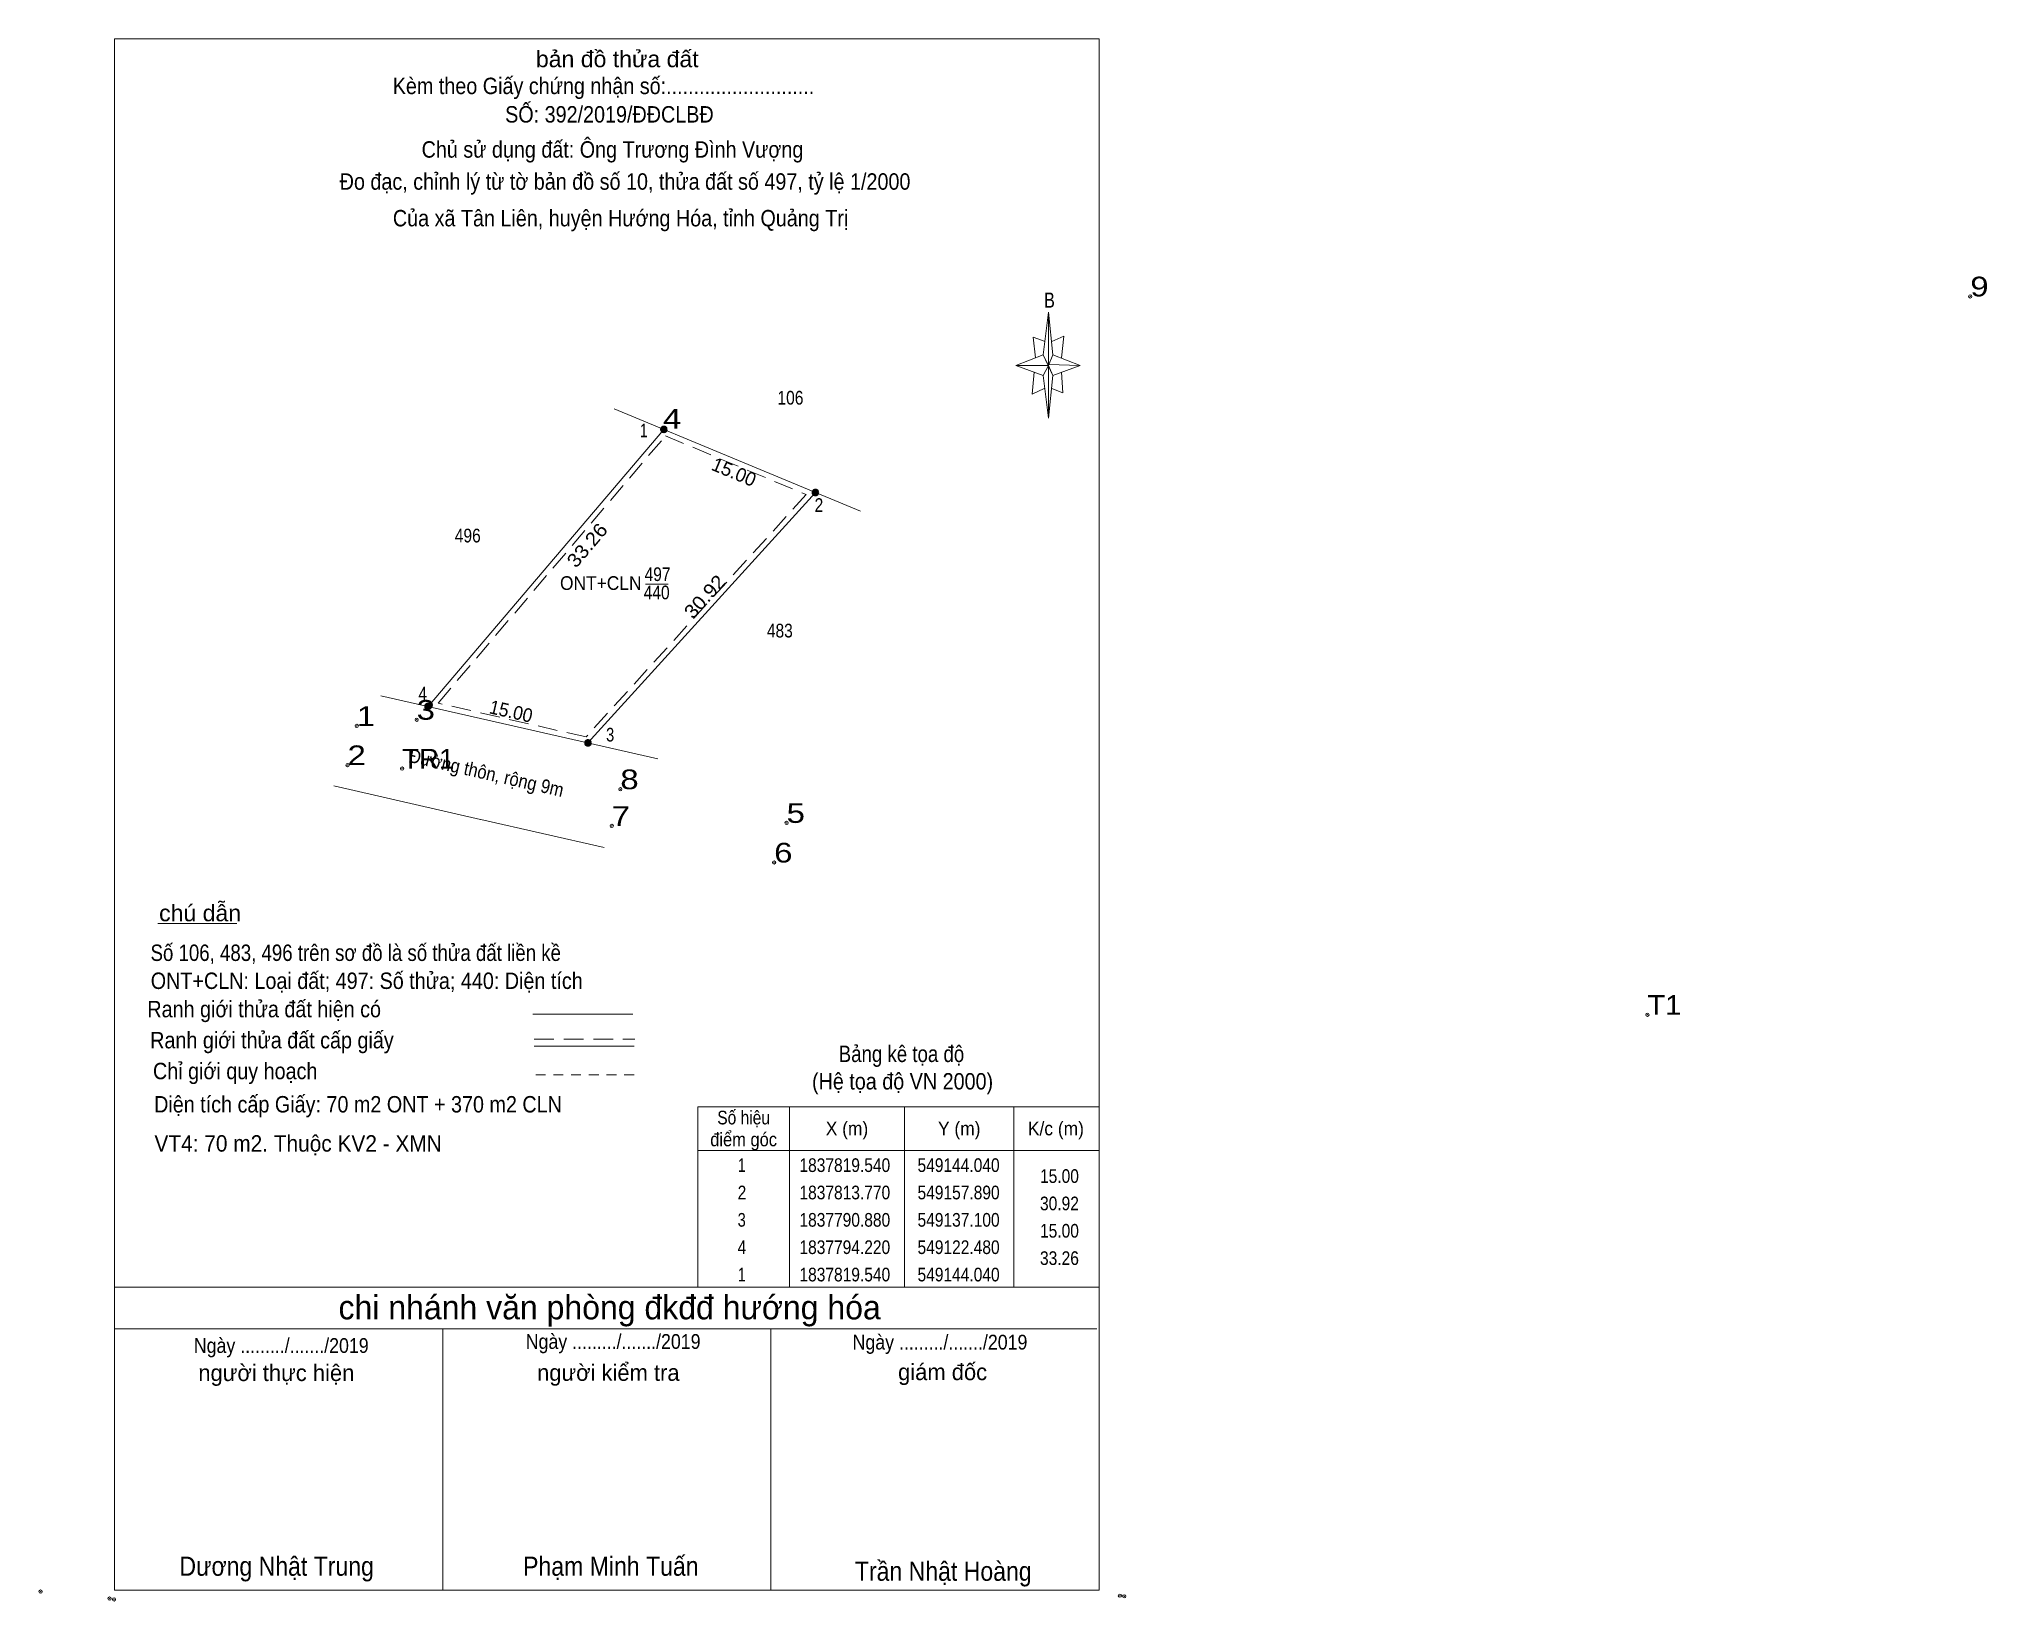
# Model space of a CAD drawing. Header units: metres. Extents: x 548526 to 549265, y 1837491 to 1837855.
# Drawn here: x 549086.9 to 549265, y 1837712.4 to 1837855.2 of the extents above; entities that cross this region are included whole.
import ezdxf
from ezdxf.enums import TextEntityAlignment as Align

# ---------------------------------------------------------------- set-up
doc = ezdxf.new("R2010")
doc.units = ezdxf.units.M
doc.header["$LTSCALE"] = 0.6
doc.header["$PDMODE"] = 32
doc.header["$PDSIZE"] = 0.3
doc.linetypes.add('MEDIUM_DASHED', pattern=[4.5, 3, -1.5])
doc.linetypes.add('SHORT_DASHED', pattern=[2.7, 1.5, -1.2])
for name, color, linetype, lineweight in [('1', 7, 'MEDIUM_DASHED', 13), ('10', 7, 'Continuous', 13), ('17', 7, 'Continuous', 13), ('5', 7, 'Continuous', 13), ('55', 7, 'Continuous', 13), ('6', 7, 'Continuous', 13), ('63', 7, 'Continuous', 13), ('7', 7, 'Continuous', 13)]:
    doc.layers.add(name, color=color, linetype=linetype, lineweight=lineweight)
doc.layers.add('12', color=7, linetype='Continuous')

msp = doc.modelspace()

# ---------------------------------------------------------------- texts
at = {"layer": '1'}
for s, width, p in [('497', 0.85, (549143.46, 1837805.68)), ('ONT+CLN', 0.95, (549138.27, 1837804.87)), ('440', 0.85, (549143.38, 1837804.01))]:
    msp.add_text(s, height=1.25, dxfattribs=dict(at, width=width)).set_placement(p, align=Align.CENTER)
at = {"layer": '10', "width": 0.85}
for s, p in [('106', (549155.61, 1837821.81)), ('496', (549126.11, 1837809.21)), ('483', (549154.64, 1837800.52))]:
    msp.add_text(s, height=1.25, dxfattribs=at).set_placement(p, align=Align.CENTER)
at = {"layer": '12'}
for s, width, p in [('9', 1.25, (549263.47, 1837831.7)), ('4', 1.25, (549143.96, 1837819.62)), ('1', 1.25, (549115.96, 1837792.43)), ('3', 1.25, (549121.44, 1837793)), ('2', 1.25, (549115.12, 1837788.85)), ('TR1', 1.05, (549120.11, 1837788.53)), ('8', 1.25, (549140.06, 1837786.65)), ('5', 1.25, (549155.26, 1837783.57)), ('7', 1.25, (549139.27, 1837783.29)), ('6', 1.25, (549154.12, 1837779.95)), ('T1', 1.1, (549233.96, 1837766.03))]:
    msp.add_text(s, height=1.8, dxfattribs=dict(at, width=width)).set_placement(p)
at = {"layer": '5'}
for s, height, width, p in [('bản đồ thửa đất', 1.5, 1.05, (549139.78, 1837852.65)), ('Kèm theo Giấy chứng nhận số:...........................', 1.5, 0.9, (549138.52, 1837850.19)), ('SỐ: 392/2019/ĐĐCLBĐ ', 1.5, 0.9, (549139.31, 1837847.59)), ('Chủ sử dụng đất: Ông Trương Đình Vượng', 1.5, 0.9, (549139.34, 1837844.38)), ('Đo đạc, chỉnh lý từ tờ bản đồ số 10, thửa đất số 497, tỷ lệ 1/2000 ', 1.5, 0.9, (549140.74, 1837841.45)), ('Của xã Tân Liên, huyện Hướng Hóa, tỉnh Quảng Trị', 1.5, 0.9, (549140.08, 1837838.1)), ('B', 1.38, 0.8, (549179.29, 1837830.67)), ('Ngày ........./......./2019', 1.35, 0.9, (549109.06, 1837735.12)), ('Ngày ........./......./2019', 1.35, 0.9, (549139.4, 1837735.49)), ('Ngày ........./......./2019', 1.35, 0.9, (549169.28, 1837735.43)), ('Dương Nhật Trung', 1.75, 0.9, (549108.64, 1837714.75)), ('Phạm Minh Tuấn', 1.75, 0.9, (549139.19, 1837714.75)), ('Trần Nhật Hoàng', 1.75, 0.9, (549169.58, 1837714.29))]:
    msp.add_text(s, height=height, dxfattribs=dict(at, width=width)).set_placement(p, align=Align.CENTER)
for s, height, p in [('chi nhánh văn phòng đkđđ hướng hóa', 2.187, (549139.08, 1837738.19)), ('người thực hiện', 1.5, (549108.61, 1837732.55)), ('người kiểm tra', 1.5, (549138.96, 1837732.57)), ('giám đốc', 1.5, (549169.52, 1837732.63))]:
    msp.add_text(s, height=height, dxfattribs=at).set_placement(p, align=Align.CENTER)
at = {"layer": '6'}
for s, width, p in [('chú dẫn', 1.05, (549101.64, 1837774.58)), ('Ranh giới thửa đất hiện có ', 0.9, (549107.75, 1837765.8)), ('Ranh giới thửa đất cấp giấy', 0.9, (549108.21, 1837762.96)), ('Bảng kê tọa độ', 0.85, (549165.76, 1837761.71)), ('Chỉ giới quy hoạch', 0.9, (549104.85, 1837760.14)), ('(Hệ tọa độ VN 2000)', 0.9, (549165.86, 1837759.2))]:
    msp.add_text(s, height=1.5, dxfattribs=dict(at, width=width)).set_placement(p, align=Align.CENTER)
for s, width, p in [('Số 106, 483, 496 trên sơ đồ là số thửa đất liền kề', 0.85, (549097.11, 1837770.95)), ('ONT+CLN: Loại đất; 497: Số thửa; 440: Diện tích', 0.9, (549097.13, 1837768.39)), ('Diện tích cấp Giấy: 70 m2 ONT + 370 m2 CLN', 0.9, (549097.44, 1837757.1)), ('VT4: 70 m2. Thuộc KV2 - XMN', 0.95, (549097.47, 1837753.52))]:
    msp.add_text(s, height=1.5, dxfattribs=dict(at, width=width)).set_placement(p)
at = {"layer": '63'}
for s, width, p in [(' 1', 0.75, (549142.55, 1837818.82)), (' 2', 0.85, (549158.61, 1837812)), (' 4', 0.85, (549122.39, 1837794.76)), (' 3', 0.8, (549139.5, 1837791.01)), ('15.00', 0.85, (549181.98, 1837750.66)), ('30.92', 0.85, (549181.98, 1837748.16)), ('15.00', 0.85, (549181.98, 1837745.66)), ('33.26', 0.85, (549181.98, 1837743.16))]:
    msp.add_text(s, height=1.25, dxfattribs=dict(at, width=width)).set_placement(p, align=Align.RIGHT)
msp.add_text('15.00', height=1.25, rotation=337.383, dxfattribs=at).set_placement((549150.21, 1837815.07), align=Align.CENTER)
for s, rotation, width, p in [('33.26', 49.586, 1.1, (549137.5, 1837808.55)), ('30.92', 47.752, 1.1, (549148.24, 1837803.83)), ('15.00', 347.131, 0.95, (549129.93, 1837793.16)), ('Đường thôn, rộng 9m', 347.131, 0.9, (549127.67, 1837787.54))]:
    msp.add_text(s, height=1.25, rotation=rotation, dxfattribs=dict(at, width=width)).set_placement(p, align=Align.CENTER)
for s, width, p in [('Số hiệu', 0.85, (549151.33, 1837756.01)), ('điểm góc', 0.9, (549151.33, 1837754.01)), ('X (m)', 0.95, (549160.78, 1837755.01)), ('Y (m)', 0.95, (549171.04, 1837755.01)), ('K/c (m)', 0.95, (549179.88, 1837755.01)), (' 1', 0.75, (549150.98, 1837751.66)), ('1837819.540', 0.85, (549160.58, 1837751.66)), ('549144.040', 0.85, (549170.98, 1837751.66)), (' 2', 0.85, (549150.98, 1837749.16)), ('1837813.770', 0.85, (549160.58, 1837749.16)), ('549157.890', 0.85, (549170.98, 1837749.16)), (' 3', 0.8, (549150.97, 1837746.66)), ('1837790.880', 0.85, (549160.58, 1837746.66)), ('549137.100', 0.85, (549170.98, 1837746.66)), (' 4', 0.85, (549150.98, 1837744.16)), ('1837794.220', 0.85, (549160.58, 1837744.16)), ('549122.480', 0.85, (549170.98, 1837744.16)), (' 1', 0.75, (549150.98, 1837741.66)), ('1837819.540', 0.85, (549160.58, 1837741.66)), ('549144.040', 0.85, (549170.98, 1837741.66))]:
    msp.add_text(s, height=1.25, dxfattribs=dict(at, width=width)).set_placement(p, align=Align.CENTER)

# ---------------------------------------------------------------- hatches: boundary and pattern name
at = {"layer": '63'}
for points in [[(549144.34, 1837819.54, 1), (549143.74, 1837819.54, 1)], [(549158.19, 1837813.77, 1), (549157.59, 1837813.77, 1)], [(549122.78, 1837794.22, 1), (549122.18, 1837794.22, 1)], [(549137.4, 1837790.88, 1), (549136.8, 1837790.88, 1)]]:
    msp.add_hatch(color=256, dxfattribs=at).paths.add_polyline_path(points)

# ---------------------------------------------------------------- linework, layer by layer
at = {"layer": '1'}
msp.add_lwpolyline([(549144.18, 1837818.94), (549157.04, 1837813.58), (549136.93, 1837791.43), (549123.4, 1837794.52)], close=True, dxfattribs=at)
at = {"layer": '10'}
for p, q in [((549118.17, 1837795.2), (549129.3, 1837792.66)), ((549113.87, 1837786.96), (549127.29, 1837783.89))]:
    msp.add_line(p, q, dxfattribs=at)
at = {"layer": '17'}
msp.add_line((549097.77, 1837774.37), (549105.01, 1837774.37), dxfattribs=at)
at = {"layer": '5'}
for p, q in [((549093.83, 1837713.43), (549093.83, 1837855.23)), ((549178.7, 1837826.37), (549179.2, 1837830.27)), ((549179.6, 1837826.37), (549182.1, 1837825.37)), ((549178.7, 1837824.47), (549176.2, 1837825.37)), ((549179.6, 1837824.47), (549179.2, 1837820.57)), ((549180.4, 1837824.77), (549180.5, 1837822.87)), ((549180.5, 1837822.87), (549179.5, 1837823.27)), ((549093.83, 1837741.13), (549183.83, 1837741.13)), ((549093.83, 1837737.33), (549183.63, 1837737.33)), ((549093.83, 1837737.33), (549183.63, 1837737.33)), ((549093.83, 1837737.33), (549183.63, 1837737.33)), ((549123.83, 1837713.43), (549123.83, 1837737.33)), ((549153.83, 1837713.43), (549153.83, 1837737.33)), ((549183.83, 1837713.43), (549093.83, 1837713.43))]:
    msp.add_line(p, q, dxfattribs=at)
for points in [[(549093.83, 1837855.23), (549183.83, 1837855.23), (549183.83, 1837713.43)], [(549178.9, 1837827.57), (549177.8, 1837827.97), (549178, 1837826.07)], [(549179.5, 1837827.57), (549180.6, 1837828.07), (549180.4, 1837826.07)], [(549179.2, 1837825.37), (549178.7, 1837826.37), (549176.2, 1837825.37)], [(549177.9, 1837824.77), (549177.7, 1837822.77), (549178.8, 1837823.27)], [(549179.2, 1837825.37), (549179.6, 1837824.47), (549182.1, 1837825.37)]]:
    msp.add_lwpolyline(points, dxfattribs=at)
for points in [[(549179.2, 1837830.27), (549179.6, 1837826.37), (549179.2, 1837825.37)], [(549179.2, 1837825.37), (549176.2, 1837825.37), (549178.7, 1837826.37), (549179.6, 1837824.47), (549182.1, 1837825.37), (549179.2, 1837825.47)], [(549179.2, 1837825.37), (549179.2, 1837820.57), (549178.7, 1837824.47)]]:
    msp.add_lwpolyline(points, close=True, dxfattribs=at)
for p in [(549093.37, 1837712.67), (549093.77, 1837712.59), (549185.73, 1837712.93), (549186.13, 1837712.87)]:
    msp.add_point(p, dxfattribs=at)
at = {"layer": '55'}
for p, q in [((549139.5, 1837821.43), (549150.51, 1837816.85)), ((549122.48, 1837794.22), (549144.04, 1837819.54)), ((549150.51, 1837816.85), (549162, 1837812.06)), ((549157.89, 1837813.77), (549137.1, 1837790.88)), ((549129.3, 1837792.66), (549143.48, 1837789.42)), ((549127.3, 1837783.89), (549138.59, 1837781.31))]:
    msp.add_line(p, q, dxfattribs=at)
at = {"layer": '6'}
for p, q in [((549132.05, 1837766.1), (549141.19, 1837766.1)), ((549132.19, 1837763.17), (549141.33, 1837763.17))]:
    msp.add_line(p, q, dxfattribs=at)
at = {"layer": '6', "linetype": 'MEDIUM_DASHED'}
msp.add_line((549132.19, 1837763.79), (549141.39, 1837763.79), dxfattribs=at)
at = {"layer": '6'}
msp.add_point((549087.06, 1837713.31), dxfattribs=at)
at = {"layer": '63'}
for p, q in [((549142.37, 1837805.39), (549144.42, 1837805.39)), ((549155.53, 1837757.63), (549155.53, 1837741.13)), ((549166.03, 1837757.63), (549166.03, 1837741.13)), ((549176.03, 1837757.63), (549176.03, 1837741.13)), ((549147.13, 1837753.63), (549183.83, 1837753.63))]:
    msp.add_line(p, q, dxfattribs=at)
at = {"layer": '63', "linetype": 'SHORT_DASHED'}
msp.add_line((549132.32, 1837760.54), (549141.52, 1837760.54), dxfattribs=at)
at = {"layer": '63'}
msp.add_lwpolyline([(549147.13, 1837757.63), (549183.83, 1837757.63), (549183.83, 1837741.13), (549147.13, 1837741.13)], close=True, dxfattribs=at)
at = {"layer": '63', "linetype": 'MEDIUM_DASHED'}
for centre in [(549144.04, 1837819.54), (549157.89, 1837813.77), (549122.48, 1837794.22), (549137.1, 1837790.88)]:
    msp.add_circle(centre, 0.3, dxfattribs=at)
at = {"layer": '7'}
for p in [(549263.47, 1837831.7), (549143.96, 1837819.62), (549115.96, 1837792.43), (549121.44, 1837793), (549115.12, 1837788.85), (549120.11, 1837788.53), (549140.06, 1837786.65), (549139.27, 1837783.29), (549155.26, 1837783.57), (549154.12, 1837779.95), (549233.96, 1837766.03)]:
    msp.add_point(p, dxfattribs=at)

msp.set_redraw_order([(e.dxf.handle, doc.entitydb.next_handle()) for e in msp.query("TEXT MTEXT ATTDEF DIMENSION ARC_DIMENSION")])  # texts and dimensions are drawn at this point

doc.saveas('drawing.dxf')
